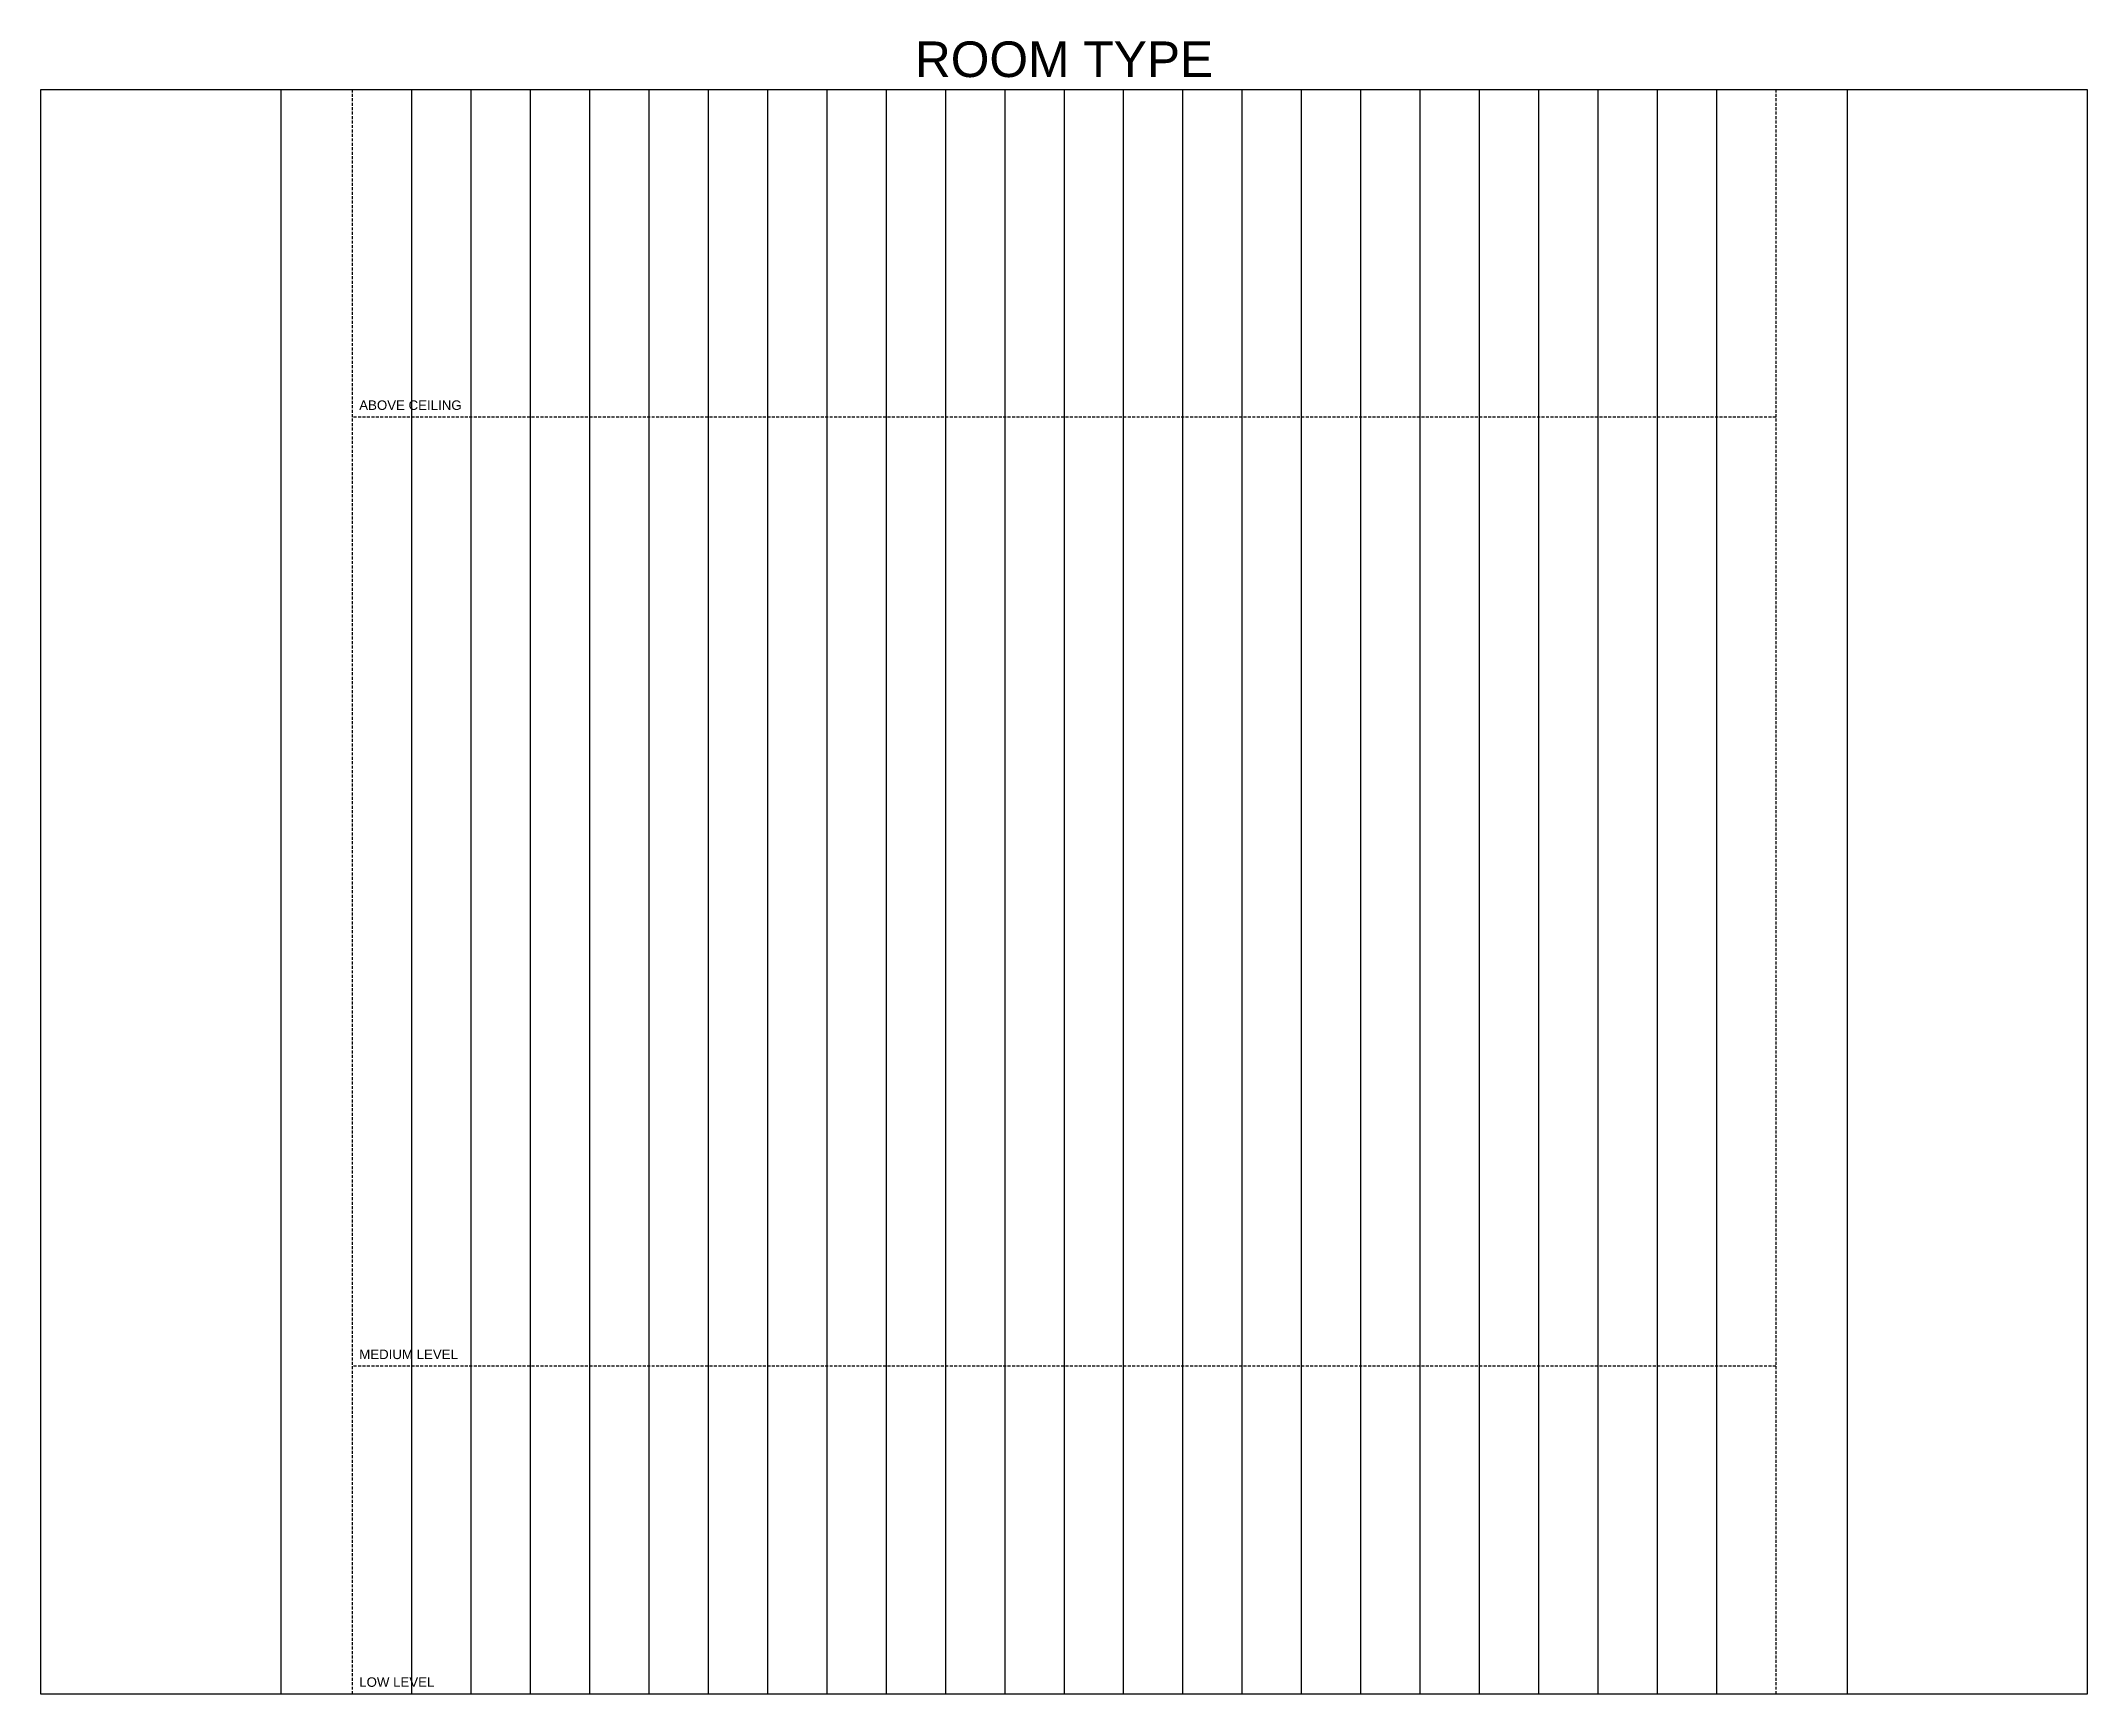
# Model space of a CAD drawing. Header units: millimetres. Extents: x -71336 to -33468, y -26189 to 22712.
# Drawn here: x -71267 to -70405, y -10865 to -10168 of the extents above; entities that cross this region are included whole.
import ezdxf

# ---------------------------------------------------------------- set-up
doc = ezdxf.new("R2010")
doc.units = ezdxf.units.MM
doc.linetypes.add('DASHED2', pattern=[0.375, 0.25, -0.125])
doc.layers.add('SC - Text', color=7, linetype='Continuous')
doc.layers.add('SC - Xlines', color=252, linetype='Continuous', plot=False)
doc.styles.add('ARIAL', font='arial.ttf')

msp = doc.modelspace()

# ---------------------------------------------------------------- texts
at = {"layer": 'SC - Text', "style": 'ARIAL'}
for s, insert, char_height, attachment_point in [('\\A1;{\\fSansSerif|b0|i0|c2|p2;\\W1;ROOM TYPE}', (-70836.022, -10183.854), 15, 8), ('ABOVE CEILING', (-71133.022, -10323.977), 4, 7), ('MEDIUM LEVEL', (-71133.022, -10723.977), 4, 7), ('LOW LEVEL', (-71133.022, -10862.099), 4, 7)]:
    msp.add_mtext(s, dxfattribs=dict(at, insert=insert, char_height=char_height, attachment_point=attachment_point))

# ---------------------------------------------------------------- linework, layer by layer
at = {"color": 30, "linetype": 'DASHED2', "ltscale": 5}
for p, q in [((-71136.022, -10188.854), (-71136.022, -10865.099)), ((-70536.022, -10188.854), (-70536.022, -10865.099))]:
    msp.add_line(p, q, dxfattribs=at)
at = {"color": 31, "linetype": 'DASHED2', "ltscale": 5}
for p, q in [((-70536.022, -10326.977), (-71136.022, -10326.977)), ((-70536.022, -10726.977), (-71136.022, -10726.977))]:
    msp.add_line(p, q, dxfattribs=at)
at = {"layer": 'SC - Xlines', "ltscale": 5, "transparency": 33554687}
msp.add_lwpolyline([(-71267.159, -10188.854), (-70404.885, -10188.854), (-70404.885, -10865.099), (-71267.159, -10865.099)], close=True, dxfattribs=at)
at = {"layer": 'SC - Xlines', "ltscale": 5}
for points in [[(-71166.022, -10188.854), (-71166.022, -10865.099)], [(-71086.022, -10188.854), (-71086.022, -10865.099)], [(-71036.022, -10188.854), (-71036.022, -10865.099)], [(-70986.022, -10188.854), (-70986.022, -10865.099)], [(-70936.022, -10188.854), (-70936.022, -10865.099)], [(-70886.022, -10188.854), (-70886.022, -10865.099)], [(-70836.022, -10188.854), (-70836.022, -10865.099)], [(-70786.022, -10188.854), (-70786.022, -10865.099)], [(-70736.022, -10188.854), (-70736.022, -10865.099)], [(-70686.022, -10188.854), (-70686.022, -10865.099)], [(-70636.022, -10188.854), (-70636.022, -10865.099)], [(-70586.022, -10188.854), (-70586.022, -10865.099)], [(-70506.022, -10188.854), (-70506.022, -10865.099)]]:
    msp.add_lwpolyline(points, dxfattribs=at)
at = {"layer": 'SC - Xlines', "color": 250, "ltscale": 5}
for points in [[(-71111.022, -10188.854), (-71111.022, -10865.099)], [(-71061.022, -10188.854), (-71061.022, -10865.099)], [(-71011.022, -10188.854), (-71011.022, -10865.099)], [(-70961.022, -10188.854), (-70961.022, -10865.099)], [(-70911.022, -10188.854), (-70911.022, -10865.099)], [(-70861.022, -10188.854), (-70861.022, -10865.099)], [(-70811.022, -10188.854), (-70811.022, -10865.099)], [(-70761.022, -10188.854), (-70761.022, -10865.099)], [(-70711.022, -10188.854), (-70711.022, -10865.099)], [(-70661.022, -10188.854), (-70661.022, -10865.099)], [(-70611.022, -10188.854), (-70611.022, -10865.099)], [(-70561.022, -10188.854), (-70561.022, -10865.099)]]:
    msp.add_lwpolyline(points, dxfattribs=at)

msp.set_redraw_order([(e.dxf.handle, doc.entitydb.next_handle()) for e in msp.query("TEXT MTEXT ATTDEF DIMENSION ARC_DIMENSION")])  # texts and dimensions are drawn at this point

doc.saveas('drawing.dxf')
